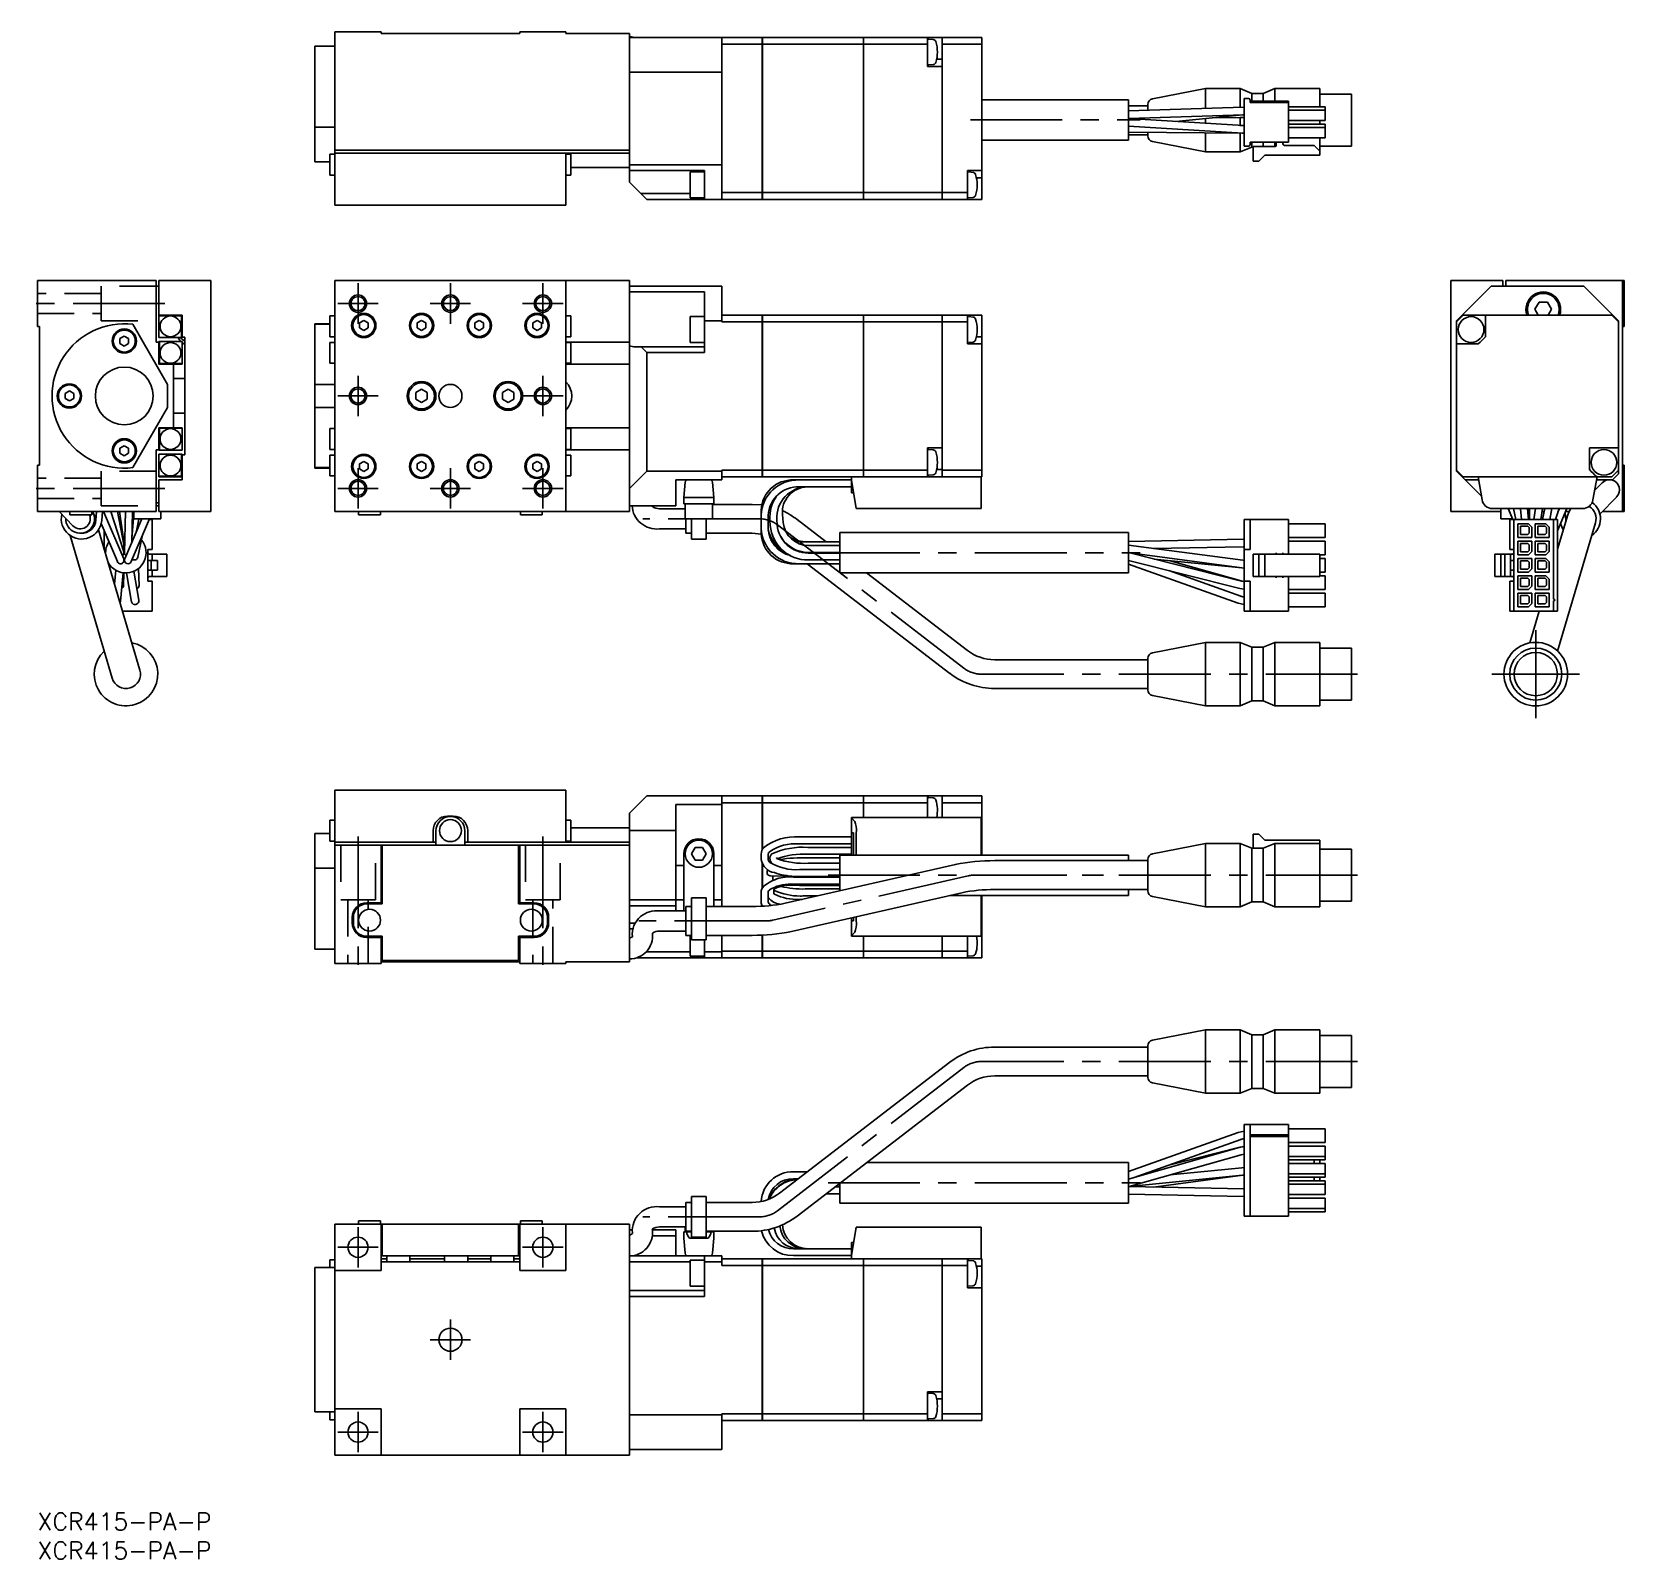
# Model space of a CAD drawing. Extents: x -1 to 275, y -8 to 256.
import ezdxf

# ---------------------------------------------------------------- set-up
doc = ezdxf.new("R2010")
doc.units = 0
doc.header["$LTSCALE"] = 0.5
doc.linetypes.add('CENTER', pattern=[50.8, 31.75, -6.35, 6.35, -6.35])
doc.linetypes.add('DASHED', pattern=[19.05, 12.7, -6.35])
for name, color, linetype in [('MSM_CENTER', 1, 'CENTER'), ('MSM_CONTINUOUS', 7, 'CONTINUOUS'), ('MSM_DASHED', 4, 'DASHED'), ('MSM_NARROW', 5, 'CONTINUOUS'), ('MSM_PART_NUMBER', 7, 'CONTINUOUS')]:
    doc.layers.add(name, color=color, linetype=linetype)
doc.styles.get("Standard").update_dxf_attribs({"font": 'txt.shx', "height": 3, "bigfont": 'bigfont.shx'})

msp = doc.modelspace()

# ---------------------------------------------------------------- texts
at = {"layer": 'MSM_PART_NUMBER'}
for p in [(0, -3), (0, -8)]:
    msp.add_text('XCR415-PA-P', height=3, dxfattribs=at).set_placement(p)

# ---------------------------------------------------------------- linework, layer by layer
at = {"layer": 'MSM_CENTER'}
for p, q in [((161.46, 241.18), (190.86, 241.18)), ((55.46, 212.9), (55.46, 205.9)), ((71.46, 212.9), (71.46, 205.9)), ((87.46, 212.9), (87.46, 205.9)), ((22, 209.4), (-1, 209.4)), ((51.96, 209.4), (58.96, 209.4)), ((67.96, 209.4), (74.96, 209.4)), ((83.96, 209.4), (90.96, 209.4)), ((55.46, 196.9), (55.46, 189.9)), ((87.46, 196.9), (87.46, 189.9)), ((51.96, 193.4), (58.96, 193.4)), ((83.96, 193.4), (90.96, 193.4)), ((55.46, 180.9), (55.46, 173.9)), ((71.46, 180.9), (71.46, 173.9)), ((87.46, 180.9), (87.46, 173.9)), ((22, 177.4), (-1, 177.4)), ((51.96, 177.4), (58.96, 177.4)), ((67.96, 177.4), (74.96, 177.4)), ((83.96, 177.4), (90.96, 177.4)), ((136.86, 166.25), (190.86, 166.25)), ((259.33, 137.64), (259.33, 152.84)), ((251.73, 145.24), (266.93, 145.24)), ((55.46, 117.14), (55.46, 94.14)), ((87.46, 117.14), (87.46, 94.14)), ((161.11, 110.32), (127.26, 102.63)), ((136.86, 110.41), (190.86, 110.41)), ((228.46, 110.44), (162.22, 110.44)), ((126.15, 102.51), (104.08, 102.51)), ((136.86, 57.15), (190.86, 57.15)), ((55.46, 49.5), (55.46, 42.5)), ((87.46, 49.5), (87.46, 42.5)), ((51.96, 46), (58.96, 46)), ((83.96, 46), (90.96, 46)), ((71.46, 33.5), (71.46, 26.5)), ((67.96, 30), (74.96, 30)), ((55.46, 17.5), (55.46, 10.5)), ((87.46, 17.5), (87.46, 10.5)), ((51.96, 14), (58.96, 14)), ((83.96, 14), (90.96, 14))]:
    msp.add_line(p, q, dxfattribs=at)
at = {"layer": 'MSM_CENTER', "extrusion": (0, 0, -1)}
for p, q in [((125.01, 172.13), (104.75, 172.13)), ((160.31, 146.28), (128.06, 171.09)), ((228.46, 145.24), (163.36, 145.24)), ((228.46, 78.16), (163.36, 78.16)), ((160.31, 77.12), (128.06, 52.31)), ((125.01, 51.27), (104.75, 51.27))]:
    msp.add_line(p, q, dxfattribs=at)
for centre, start, end in [((-125.01, 167.13), 90, 127.5732), ((-163.36, 150.24), 270, 307.5732), ((-163.36, 73.16), 52.4268, 90), ((-125.01, 56.27), 232.4268, 270)]:
    msp.add_arc(centre, 5, start, end, dxfattribs=at)
at = {"layer": 'MSM_CENTER'}
for centre, start, end in [((162.22, 105.44), 90, 102.7889), ((126.15, 107.51), 270, 282.7889)]:
    msp.add_arc(centre, 5, start, end, dxfattribs=at)
at = {"layer": 'MSM_CONTINUOUS'}
for p, q in [((51.46, 256.44), (51.46, 226.44)), ((51.46, 256.44), (59.46, 256.44)), ((59.46, 256.44), (59.46, 256.14)), ((83.46, 256.44), (91.46, 256.44)), ((83.46, 256.44), (83.46, 256.14)), ((91.46, 256.44), (91.46, 256.14)), ((47.96, 233.94), (47.96, 253.94)), ((51.46, 253.94), (47.96, 253.94)), ((83.46, 256.14), (59.46, 256.14)), ((102.46, 256.14), (91.46, 256.14)), ((102.46, 256.14), (102.46, 230.44)), ((103.45, 255.45), (102.46, 255.65)), ((102.46, 255.44), (125.45, 255.44)), ((118.46, 255.44), (118.46, 227.44)), ((118.46, 254.29), (125.45, 254.29)), ((125.45, 227.44), (125.45, 255.44)), ((125.46, 255.43), (125.45, 255.43)), ((125.46, 254.28), (125.45, 254.28)), ((125.46, 255.44), (125.46, 227.44)), ((125.46, 255.44), (142.95, 255.44)), ((125.46, 254.29), (142.95, 254.29)), ((142.95, 227.44), (142.95, 255.44)), ((142.96, 255.43), (142.95, 255.43)), ((142.96, 254.28), (142.95, 254.28)), ((142.96, 255.44), (142.96, 227.44)), ((142.96, 255.44), (156.56, 255.44)), ((142.96, 254.29), (154.06, 254.29)), ((154.06, 250.44), (154.06, 255.44)), ((155.04, 255.11), (154.28, 255.18)), ((156.56, 255.44), (156.56, 251.69)), ((156.57, 255.44), (156.57, 227.44)), ((156.57, 255.44), (163.46, 255.44)), ((156.57, 254.29), (163.46, 254.29)), ((163.46, 255.44), (163.46, 227.44)), ((156.56, 251.69), (155.63, 251.69)), ((118.46, 249.44), (102.46, 249.44)), ((156.56, 250.44), (154.06, 250.44)), ((154.28, 250.71), (155.04, 250.78)), ((156.56, 227.44), (156.56, 250.44)), ((202.16, 246.64), (192.97, 244.84)), ((202.16, 243.18), (202.16, 246.64)), ((208.16, 246.64), (202.16, 246.64)), ((208.16, 243.37), (208.16, 246.64)), ((210.16, 245.79), (208.16, 246.64)), ((210.16, 244.45), (210.16, 245.79)), ((212.16, 245.79), (210.16, 245.79)), ((214.16, 246.64), (212.16, 245.79)), ((212.16, 244.45), (212.16, 245.79)), ((214.16, 244.45), (214.16, 246.64)), ((221.96, 246.64), (214.16, 246.64)), ((221.96, 243.47), (221.96, 246.64)), ((227.46, 245.64), (221.96, 245.64)), ((227.46, 236.64), (227.46, 245.64)), ((188.86, 244.68), (163.46, 244.68)), ((188.86, 237.68), (188.86, 244.68)), ((192.16, 243.64), (188.86, 243.64)), ((208.74, 243.39), (188.86, 242.74)), ((192.16, 242.85), (192.16, 243.85)), ((208.86, 243.39), (208.74, 243.39)), ((208.86, 244.91), (208.86, 236.63)), ((209.58, 244.91), (208.86, 244.91)), ((209.88, 244.2), (209.88, 244.61)), ((216.51, 244.45), (209.88, 244.45)), ((216.51, 244.2), (209.88, 244.2)), ((216.51, 237.34), (216.51, 244.45)), ((216.51, 243.47), (222.86, 243.47)), ((216.51, 242.87), (222.86, 242.87)), ((222.86, 243.47), (222.86, 241.07)), ((47.96, 239.95), (51.46, 239.95)), ((188.86, 240.14), (208.65, 238.9)), ((188.88, 241.44), (208.78, 242.09)), ((208.74, 240.2), (188.88, 241.44)), ((197.01, 240.94), (208.58, 242.06)), ((202.16, 240.61), (202.16, 241.44)), ((203.34, 241.55), (208.19, 241.59)), ((208.74, 240.21), (208.08, 240.24)), ((208.16, 240.24), (208.16, 241.6)), ((208.19, 241.59), (208.86, 241.59)), ((208.58, 242.06), (208.86, 242.08)), ((208.86, 240.21), (208.74, 240.21)), ((208.86, 240.2), (208.74, 240.2)), ((208.78, 242.09), (208.86, 242.09)), ((216.51, 241.07), (222.86, 241.07)), ((216.51, 240.47), (222.86, 240.47)), ((216.51, 239.87), (222.86, 239.87)), ((221.96, 240.47), (221.96, 241.07)), ((222.86, 240.47), (222.86, 238.07)), ((163.46, 237.68), (188.86, 237.68)), ((188.86, 239.05), (208.53, 238.9)), ((188.86, 238.64), (192.16, 238.64)), ((192.16, 238.43), (192.16, 239.02)), ((192.97, 237.45), (202.16, 235.64)), ((202.16, 235.64), (202.16, 238.94)), ((208.16, 235.64), (208.16, 238.94)), ((208.53, 238.9), (208.86, 238.89)), ((208.65, 238.9), (208.86, 238.89)), ((209.88, 237.34), (216.51, 237.34)), ((209.88, 236.93), (209.88, 237.34)), ((210.16, 236.49), (210.16, 237.34)), ((212.16, 236.59), (212.16, 237.34)), ((214.16, 236.59), (214.16, 237.34)), ((214.41, 237.34), (214.41, 236.74)), ((215.56, 237.06), (215.56, 237.34)), ((216.51, 238.07), (222.86, 238.07)), ((221.96, 235.79), (221.96, 238.07)), ((50.61, 231.64), (50.61, 235.24)), ((51.46, 235.24), (50.61, 235.24)), ((51.46, 235.94), (102.46, 235.94)), ((102.46, 235.44), (51.46, 235.44)), ((91.46, 235.44), (91.46, 226.44)), ((92.31, 235.24), (91.46, 235.24)), ((92.31, 235.24), (92.31, 231.64)), ((202.16, 235.64), (208.16, 235.64)), ((208.16, 235.64), (210.16, 236.49)), ((208.86, 236.63), (209.58, 236.63)), ((210.16, 236.49), (210.41, 236.49)), ((210.41, 236.59), (210.41, 234.06)), ((214.26, 236.59), (210.41, 236.59)), ((211.41, 234.06), (212.43, 235.08)), ((212.43, 235.08), (221.97, 235.08)), ((220.97, 236.78), (215.84, 236.78)), ((221.97, 235.78), (220.97, 236.78)), ((221.96, 236.64), (227.46, 236.64)), ((221.97, 235.08), (221.97, 235.78)), ((50.61, 233.94), (47.96, 233.94)), ((50.61, 231.64), (51.46, 231.64)), ((91.46, 231.64), (92.31, 231.64)), ((92.31, 232.94), (102.46, 232.94)), ((102.46, 233.44), (118.46, 233.44)), ((115.46, 232.44), (102.46, 232.44)), ((112.96, 232.19), (112.96, 227.69)), ((115.46, 232.19), (112.96, 232.19)), ((115.46, 227.44), (115.46, 232.44)), ((160.96, 227.44), (160.96, 232.44)), ((160.96, 232.44), (163.46, 232.44)), ((161.93, 232.11), (161.17, 232.18)), ((210.41, 234.06), (211.41, 234.06)), ((105.46, 227.44), (102.46, 230.44)), ((163.46, 231.19), (162.52, 231.19)), ((51.46, 226.44), (91.46, 226.44)), ((104.46, 228.44), (112.96, 228.44)), ((125.45, 227.44), (105.46, 227.44)), ((112.96, 227.69), (115.46, 227.69)), ((118.46, 228.6), (125.45, 228.6)), ((125.46, 228.6), (125.45, 228.6)), ((125.46, 227.45), (125.45, 227.45)), ((125.46, 228.6), (142.95, 228.6)), ((125.46, 227.44), (142.95, 227.44)), ((142.96, 228.6), (142.95, 228.6)), ((142.96, 227.45), (142.95, 227.45)), ((142.96, 228.6), (156.56, 228.6)), ((142.96, 227.44), (156.56, 227.44)), ((156.57, 228.6), (160.96, 228.6)), ((156.57, 227.44), (163.46, 227.44)), ((161.17, 227.71), (161.93, 227.78)), ((20.5, 213.4), (0, 213.4)), ((0, 213.4), (0, 205.4)), ((20.5, 202.7), (20.5, 213.4)), ((20.5, 212.4), (21, 212.4)), ((21, 213.4), (30, 213.4)), ((21, 213.4), (21, 203.5)), ((30, 173.4), (30, 213.4)), ((51.46, 173.4), (51.46, 213.4)), ((51.46, 213.4), (102.46, 213.4)), ((91.46, 213.4), (91.46, 173.4)), ((102.46, 173.4), (102.46, 213.4)), ((102.46, 212.4), (118.46, 212.4)), ((118.46, 206.25), (118.46, 212.4)), ((244.64, 213.4), (244.64, 173.4)), ((253.64, 213.4), (244.64, 213.4)), ((251.64, 212.4), (245.64, 206.4)), ((251.64, 212.4), (267.64, 212.4)), ((253.64, 212.4), (253.64, 213.4)), ((254.14, 212.4), (254.14, 213.4)), ((254.14, 213.4), (274.64, 213.4)), ((273.64, 206.4), (267.64, 212.4)), ((274.34, 173.4), (274.34, 213.4)), ((274.64, 213.4), (274.64, 205.4)), ((115.46, 211.4), (102.46, 211.4)), ((115.46, 200.9), (115.46, 211.4)), ((259.19, 208.4), (259.91, 209.65)), ((259.91, 209.65), (261.36, 209.65)), ((261.36, 209.65), (262.08, 208.4)), ((21, 207.4), (25, 207.4)), ((24.9, 207.3), (21, 207.3)), ((25, 207.4), (24.9, 207.3)), ((24.9, 203.5), (24.9, 207.3)), ((25, 207.4), (25, 203.5)), ((50.61, 203.65), (50.61, 207.25)), ((51.46, 207.25), (50.61, 207.25)), ((92.31, 207.25), (91.46, 207.25)), ((92.31, 207.25), (92.31, 203.65)), ((112.96, 207.15), (112.96, 202.65)), ((115.46, 207.15), (112.96, 207.15)), ((118.46, 207.4), (125.45, 207.4)), ((125.45, 179.4), (125.45, 207.4)), ((125.46, 207.39), (125.45, 207.39)), ((125.46, 207.4), (125.46, 179.4)), ((125.46, 207.4), (142.95, 207.4)), ((142.95, 179.4), (142.95, 207.4)), ((142.96, 207.39), (142.95, 207.39)), ((142.96, 207.4), (142.96, 179.4)), ((142.96, 207.4), (156.56, 207.4)), ((156.56, 184.4), (156.56, 207.4)), ((156.57, 207.4), (156.57, 179.4)), ((156.57, 207.4), (163.46, 207.4)), ((160.96, 202.4), (160.96, 207.4)), ((161.93, 207.07), (161.17, 207.13)), ((163.46, 179.4), (163.46, 207.4)), ((246.79, 207.4), (272.48, 207.4)), ((250.64, 207.4), (250.64, 203.65)), ((259.77, 207.4), (259.19, 208.4)), ((262.08, 208.4), (261.5, 207.4)), ((0, 205.4), (0.3, 205.4)), ((0.3, 205.4), (0.3, 181.4)), ((22.5, 195.4), (16.49, 205.81)), ((47.96, 205.9), (47.96, 180.9)), ((50.61, 205.9), (47.96, 205.9)), ((47.96, 205.81), (50.61, 205.81)), ((55.71, 206.04), (56.46, 206.47)), ((55.71, 205.17), (55.71, 206.04)), ((56.46, 204.74), (55.71, 205.17)), ((56.46, 206.47), (57.21, 206.04)), ((57.21, 205.17), (56.46, 204.74)), ((57.21, 206.04), (57.21, 205.17)), ((65.71, 206.04), (66.46, 206.47)), ((65.71, 205.17), (65.71, 206.04)), ((66.46, 204.74), (65.71, 205.17)), ((66.46, 206.47), (67.21, 206.04)), ((67.21, 205.17), (66.46, 204.74)), ((67.21, 206.04), (67.21, 205.17)), ((75.71, 206.04), (76.46, 206.47)), ((75.71, 205.17), (75.71, 206.04)), ((76.46, 204.74), (75.71, 205.17)), ((76.46, 206.47), (77.21, 206.04)), ((77.21, 205.17), (76.46, 204.74)), ((77.21, 206.04), (77.21, 205.17)), ((85.71, 206.04), (86.46, 206.47)), ((85.71, 205.17), (85.71, 206.04)), ((86.46, 204.74), (85.71, 205.17)), ((86.46, 206.47), (87.21, 206.04)), ((87.21, 205.17), (86.46, 204.74)), ((87.21, 206.04), (87.21, 205.17)), ((118.46, 206.4), (115.46, 206.4)), ((118.46, 206.25), (125.45, 206.25)), ((125.46, 206.24), (125.45, 206.24)), ((125.46, 206.25), (142.95, 206.25)), ((142.96, 206.24), (142.95, 206.24)), ((142.96, 206.25), (156.56, 206.25)), ((156.57, 206.25), (160.96, 206.25)), ((245.64, 180.4), (245.64, 206.4)), ((273.64, 206.4), (273.64, 179.9)), ((274.64, 205.4), (274.34, 205.4)), ((14.25, 203.34), (15, 203.77)), ((14.25, 202.47), (14.25, 203.34)), ((15, 202.04), (14.25, 202.47)), ((15, 203.77), (15.75, 203.34)), ((15.75, 202.47), (15, 202.04)), ((15.75, 203.34), (15.75, 202.47)), ((21, 202.7), (20.5, 202.7)), ((25, 203.5), (21, 203.5)), ((21, 202.8), (25, 202.8)), ((21, 198.9), (21, 202.8)), ((21.1, 202.8), (21.1, 199)), ((25, 203.6), (25.5, 203.6)), ((25, 202.8), (25, 198.9)), ((25.5, 203.6), (25.5, 183.2)), ((50.61, 203.65), (51.46, 203.65)), ((50.61, 199.05), (50.61, 202.65)), ((51.46, 202.65), (50.61, 202.65)), ((91.46, 203.65), (92.31, 203.65)), ((91.46, 202.7), (102.46, 202.7)), ((92.31, 202.65), (91.46, 202.65)), ((92.31, 202.65), (92.31, 199.05)), ((103.46, 201.9), (115.46, 201.9)), ((104.46, 201.9), (105.46, 200.9)), ((112.96, 202.65), (115.46, 202.65)), ((163.46, 202.4), (160.96, 202.4)), ((161.17, 202.67), (161.93, 202.74)), ((163.46, 203.65), (162.52, 203.65)), ((249.39, 202.4), (245.64, 202.4)), ((21, 198.9), (21.1, 199)), ((25, 198.9), (21, 198.9)), ((21.1, 199), (25, 199)), ((23.5, 187.9), (23.5, 198.9)), ((50.61, 199.05), (51.46, 199.05)), ((91.46, 199.05), (92.31, 199.05)), ((91.46, 198.9), (102.46, 198.9)), ((115.46, 200.9), (105.46, 200.9)), ((105.46, 200.9), (105.46, 180.4)), ((25.5, 196.4), (23.5, 196.4)), ((4.75, 193.84), (5.5, 194.27)), ((4.75, 192.97), (4.75, 193.84)), ((5.5, 192.54), (4.75, 192.97)), ((5.5, 194.27), (6.25, 193.84)), ((6.25, 192.97), (5.5, 192.54)), ((6.25, 193.84), (6.25, 192.97)), ((22.5, 191.4), (22.5, 195.4)), ((51.46, 195.4), (47.96, 195.4)), ((65.46, 193.98), (66.46, 194.56)), ((65.46, 192.83), (65.46, 193.98)), ((66.46, 194.56), (67.46, 193.98)), ((67.46, 193.98), (67.46, 192.83)), ((80.46, 193.98), (81.46, 194.56)), ((80.46, 192.83), (80.46, 193.98)), ((81.46, 194.56), (82.46, 193.98)), ((82.46, 193.98), (82.46, 192.83)), ((16.49, 180.99), (22.5, 191.4)), ((25.5, 190.4), (23.5, 190.4)), ((51.46, 191.4), (47.96, 191.4)), ((66.46, 192.25), (65.46, 192.83)), ((67.46, 192.83), (66.46, 192.25)), ((81.46, 192.25), (80.46, 192.83)), ((82.46, 192.83), (81.46, 192.25)), ((21.1, 187.8), (21, 187.9)), ((21, 184), (21, 187.9)), ((21, 187.9), (25, 187.9)), ((21.1, 187.8), (21.1, 184)), ((25, 187.8), (21.1, 187.8)), ((25, 184), (25, 187.9)), ((50.61, 184.15), (50.61, 187.75)), ((51.46, 187.75), (50.61, 187.75)), ((91.46, 187.9), (102.46, 187.9)), ((92.31, 187.75), (91.46, 187.75)), ((92.31, 187.75), (92.31, 184.15)), ((14.25, 184.34), (15, 184.77)), ((15, 184.77), (15.75, 184.34)), ((14.25, 183.47), (14.25, 184.34)), ((15, 183.04), (14.25, 183.47)), ((15.75, 183.47), (15, 183.04)), ((15.75, 184.34), (15.75, 183.47)), ((20.5, 184.1), (21, 184.1)), ((20.5, 173.4), (20.5, 184.1)), ((25, 184), (21, 184)), ((25, 183.3), (21, 183.3)), ((21, 179.4), (21, 183.3)), ((24.9, 179.5), (24.9, 183.3)), ((25, 183.3), (25, 178.9)), ((25.5, 183.2), (25, 183.2)), ((50.61, 184.15), (51.46, 184.15)), ((50.61, 179.55), (50.61, 183.15)), ((51.46, 183.15), (50.61, 183.15)), ((55.71, 181.64), (56.46, 182.07)), ((56.46, 182.07), (57.21, 181.64)), ((65.71, 181.64), (66.46, 182.07)), ((66.46, 182.07), (67.21, 181.64)), ((75.71, 181.64), (76.46, 182.07)), ((76.46, 182.07), (77.21, 181.64)), ((85.71, 181.64), (86.46, 182.07)), ((86.46, 182.07), (87.21, 181.64)), ((91.46, 184.15), (92.31, 184.15)), ((91.46, 184.1), (102.46, 184.1)), ((92.31, 183.15), (91.46, 183.15)), ((92.31, 183.15), (92.31, 179.55)), ((154.06, 184.4), (156.56, 184.4)), ((154.06, 179.4), (154.06, 184.4)), ((155.04, 184.07), (154.28, 184.13)), ((268.64, 184.4), (273.64, 184.4)), ((268.64, 180.65), (268.64, 184.4)), ((0, 181.4), (0, 173.4)), ((0, 181.4), (0.3, 181.4)), ((21, 179.5), (24.9, 179.5)), ((25, 179.4), (21, 179.4)), ((24.9, 179.5), (25, 179.4)), ((50.61, 180.99), (47.96, 180.99)), ((47.96, 180.9), (50.61, 180.9)), ((50.61, 179.55), (51.46, 179.55)), ((55.71, 180.77), (55.71, 181.64)), ((56.46, 180.34), (55.71, 180.77)), ((57.21, 180.77), (56.46, 180.34)), ((57.21, 181.64), (57.21, 180.77)), ((65.71, 180.77), (65.71, 181.64)), ((66.46, 180.34), (65.71, 180.77)), ((67.21, 180.77), (66.46, 180.34)), ((67.21, 181.64), (67.21, 180.77)), ((75.71, 180.77), (75.71, 181.64)), ((76.46, 180.34), (75.71, 180.77)), ((77.21, 180.77), (76.46, 180.34)), ((77.21, 181.64), (77.21, 180.77)), ((85.71, 180.77), (85.71, 181.64)), ((86.46, 180.34), (85.71, 180.77)), ((87.21, 180.77), (86.46, 180.34)), ((87.21, 181.64), (87.21, 180.77)), ((91.46, 179.55), (92.31, 179.55)), ((102.46, 177.4), (105.46, 180.4)), ((105.46, 180.4), (118.46, 180.4)), ((118.46, 180.56), (125.45, 180.56)), ((118.46, 180.56), (118.46, 178.9)), ((118.46, 179.4), (125.45, 179.4)), ((125.46, 180.55), (125.45, 180.55)), ((125.46, 179.41), (125.45, 179.41)), ((125.46, 180.56), (142.95, 180.56)), ((125.46, 179.4), (163.46, 179.4)), ((140.86, 176.6), (140.86, 179.4)), ((142.96, 180.55), (142.95, 180.55)), ((142.96, 179.41), (142.95, 179.41)), ((142.96, 180.56), (154.06, 180.56)), ((154.28, 179.67), (155.04, 179.74)), ((156.56, 180.65), (155.63, 180.65)), ((156.56, 179.4), (156.56, 179.41)), ((156.57, 180.56), (163.46, 180.56)), ((163.36, 173.9), (163.36, 179.4)), ((245.64, 180.4), (249.91, 176.12)), ((272.48, 179.4), (246.79, 179.4)), ((250.04, 175.39), (249.34, 179.4)), ((269.94, 179.4), (269.23, 175.39)), ((272.64, 178.9), (273.64, 179.9)), ((274.64, 181.4), (274.34, 181.4)), ((274.64, 181.4), (274.64, 173.4)), ((21, 178.9), (21, 173.4)), ((25, 178.9), (21, 178.9)), ((110.46, 178.9), (118.46, 178.9)), ((110.46, 174.4), (110.46, 178.9)), ((112.09, 178.45), (111.86, 175.8)), ((117.06, 175.8), (116.83, 178.45)), ((140.86, 178.85), (130.86, 178.85)), ((131.86, 177.65), (140.86, 177.65)), ((140.86, 178.8), (141.72, 173.9)), ((140.86, 176.6), (141.25, 176.6)), ((249.42, 178.9), (247.14, 178.9)), ((270.81, 178.37), (269.51, 177.01)), ((272.64, 178.9), (269.85, 178.9)), ((272.39, 178.9), (272.62, 178.85)), ((21, 174.9), (20.5, 174.9)), ((21, 174.4), (20.5, 174.4)), ((110.46, 174.4), (102.46, 174.4)), ((106.4, 174.29), (106.42, 174.4)), ((112.11, 173.88), (107.65, 173.88)), ((111.86, 175.8), (117.06, 175.8)), ((111.86, 175.8), (111.86, 174.7)), ((117.06, 174.7), (111.86, 174.7)), ((112.11, 174.7), (112.11, 172.1)), ((116.81, 172.1), (116.81, 174.7)), ((123.69, 174.63), (116.81, 174.63)), ((117.06, 175.8), (117.06, 174.7)), ((125.34, 174.53), (123.69, 174.63)), ((141.72, 173.9), (163.36, 173.9)), ((267.46, 173.9), (251.82, 173.9)), ((253.29, 173.9), (253.29, 172.1)), ((254.53, 173.9), (255.34, 172)), ((255.88, 172), (255.47, 173.9)), ((256.7, 173.88), (256.86, 172)), ((258.06, 172), (257.9, 173.9)), ((257.99, 172.92), (257.99, 173.9)), ((258.23, 173.9), (258.27, 172)), ((259.3, 173.9), (259.02, 172)), ((260.24, 172), (260.51, 173.9)), ((260.53, 172), (260.89, 173.9)), ((262.12, 173.93), (261.75, 172)), ((262.76, 172), (263.37, 173.9)), ((263.1, 170.05), (264.74, 173.9)), ((263.43, 173.89), (263.17, 173.27)), ((263.38, 173.77), (263.37, 173.9)), ((273.34, 175.95), (270.45, 172.92)), ((0, 173.4), (20.5, 173.4)), ((3.73, 173.4), (6.1, 170.92)), ((5.6, 173.4), (5.6, 172.8)), ((9.4, 172.8), (5.6, 172.8)), ((9.4, 172.8), (9.4, 173.4)), ((9.77, 172.84), (10.08, 171.79)), ((10.22, 173.4), (10.09, 171.91)), ((10.11, 173.4), (10.2, 173.18)), ((11, 171.3), (13.8, 164.72)), ((11.09, 171.83), (11.22, 173.4)), ((14.9, 165.19), (11.41, 173.4)), ((11.43, 173.4), (11.47, 173.27)), ((14.92, 166.44), (12.69, 173.4)), ((14.94, 167.67), (13.84, 173.4)), ((14.11, 172), (14.4, 172)), ((14.2, 173.4), (15.06, 167.47)), ((15.2, 173.4), (15.05, 166.26)), ((18.04, 172.1), (15.1, 165.19)), ((16.2, 164.72), (19.34, 172.1)), ((16.29, 167.98), (16.4, 173.4)), ((16.65, 172.88), (16.3, 168.79)), ((16.37, 172), (16.57, 172)), ((16.65, 173.4), (16.65, 172.1)), ((16.65, 172.1), (21.35, 172.1)), ((17.54, 172.07), (17.03, 169.75)), ((19.3, 172), (19.81, 172)), ((19.81, 166.81), (19.81, 172)), ((21, 173.4), (30, 173.4)), ((21.35, 172.1), (21.35, 173.4)), ((102.46, 173.4), (51.46, 173.4)), ((55.56, 173.4), (55.56, 172.8)), ((59.36, 172.8), (55.56, 172.8)), ((59.36, 172.8), (59.36, 173.4)), ((83.56, 173.4), (83.56, 172.8)), ((87.36, 172.8), (83.56, 172.8)), ((87.36, 172.8), (87.36, 173.4)), ((112.11, 172.1), (116.81, 172.1)), ((112.21, 172.1), (112.21, 169.63)), ((113.21, 168.63), (113.21, 172.1)), ((115.71, 168.63), (115.71, 172.1)), ((125.26, 173.65), (125.26, 169.55)), ((126.46, 170.47), (126.46, 172.73)), ((126.76, 171.89), (126.83, 170.97)), ((128.03, 171.06), (127.96, 171.99)), ((129.06, 171.5), (128.93, 172.89)), ((136.48, 168.15), (131.48, 172)), ((208.86, 156.15), (208.86, 172)), ((208.86, 172), (216.51, 172)), ((209.88, 166.81), (209.88, 172)), ((216.51, 166.01), (216.51, 172)), ((216.51, 171.28), (222.86, 171.28)), ((222.86, 171.28), (222.86, 168.88)), ((253.29, 173.4), (244.64, 173.4)), ((253.29, 172.1), (255.3, 172.1)), ((254.82, 166.81), (254.82, 172)), ((254.82, 172), (263.1, 172)), ((255.53, 156.15), (255.53, 172)), ((256.26, 171.28), (256.26, 168.88)), ((258.06, 171.28), (256.26, 171.28)), ((258.24, 173.4), (257.99, 173.4)), ((258.06, 171.28), (258.66, 170.68)), ((259.26, 171.28), (259.26, 168.88)), ((261.06, 171.28), (259.26, 171.28)), ((260.8, 173.4), (260.44, 173.4)), ((261.66, 170.68), (261.06, 171.28)), ((262.39, 158.23), (262.39, 172)), ((264.87, 172.84), (263.1, 166.86)), ((263.1, 156.15), (263.1, 172)), ((263.12, 149.23), (269.67, 171.42)), ((263.22, 173.4), (263.21, 173.4)), ((264.43, 173.18), (264.55, 171.91)), ((265.11, 173.4), (264.53, 173.4)), ((274.64, 173.4), (270.9, 173.4)), ((5.61, 169.25), (12.9, 144.54)), ((17.7, 145.95), (10.54, 170.23)), ((11.53, 166.86), (11.53, 170.05)), ((17.33, 165.47), (18.18, 169.38)), ((107.65, 170.38), (112.21, 170.38)), ((112.21, 169.63), (113.21, 169.63)), ((113.21, 168.63), (115.71, 168.63)), ((115.71, 169.63), (123.69, 169.63)), ((123.69, 169.63), (125.26, 169.48)), ((131.86, 168.15), (130.94, 168.28)), ((138.86, 168.15), (131.86, 168.15)), ((138.86, 162.75), (138.86, 169.75)), ((188.86, 169.75), (138.86, 169.75)), ((188.86, 162.75), (188.86, 169.75)), ((208.75, 168.6), (188.86, 168.2)), ((208.86, 168.6), (208.68, 168.6)), ((208.86, 168.6), (208.75, 168.6)), ((216.51, 168.88), (222.86, 168.88)), ((216.51, 168.28), (222.86, 168.28)), ((222.86, 168.28), (222.86, 165.88)), ((256.26, 168.88), (258.66, 168.88)), ((256.26, 168.28), (256.26, 165.88)), ((258.66, 168.28), (256.26, 168.28)), ((257.96, 170.87), (256.71, 170.87)), ((256.71, 170.87), (256.71, 169.4)), ((256.71, 169.4), (257.96, 169.4)), ((258.21, 170.62), (257.96, 170.87)), ((257.96, 169.4), (258.21, 169.65)), ((258.21, 169.65), (258.21, 170.62)), ((258.66, 168.88), (258.66, 170.68)), ((258.66, 166.48), (258.66, 168.28)), ((259.26, 168.88), (261.66, 168.88)), ((259.26, 168.28), (259.26, 165.88)), ((261.66, 168.28), (259.26, 168.28)), ((260.96, 170.87), (259.71, 170.87)), ((259.71, 170.87), (259.71, 169.4)), ((259.71, 169.4), (260.96, 169.4)), ((261.21, 170.62), (260.96, 170.87)), ((260.96, 169.4), (261.21, 169.65)), ((261.21, 169.65), (261.21, 170.62)), ((261.66, 168.88), (261.66, 170.68)), ((261.66, 166.48), (261.66, 168.28)), ((19.1, 161.35), (19.1, 166.81)), ((19.1, 166.81), (19.81, 166.81)), ((19.35, 166.01), (22.38, 166.01)), ((19.85, 164.91), (19.85, 166.01)), ((22.38, 162.15), (22.38, 166.01)), ((129.91, 167.46), (130.26, 167.29)), ((138.86, 166.2), (133.41, 166.2)), ((138.86, 167.5), (133.44, 167.5)), ((133.44, 166.3), (138.86, 166.3)), ((208.62, 164.94), (188.86, 167.56)), ((189.08, 166.22), (188.86, 166.26)), ((189.08, 166.22), (208.45, 163.65)), ((208.42, 161.33), (189.08, 166.22)), ((193.16, 166.99), (208.71, 167.3)), ((208.71, 167.3), (208.86, 167.3)), ((208.86, 166.81), (209.88, 166.81)), ((210.41, 162.15), (210.41, 166.01)), ((210.41, 166.01), (221.97, 166.01)), ((211.41, 162.15), (211.41, 166.01)), ((212.43, 162.15), (212.43, 166.01)), ((214.41, 166.26), (214.41, 166.01)), ((215.56, 166.01), (215.56, 166.26)), ((221.97, 162.15), (221.97, 166.01)), ((221.97, 165.88), (222.86, 165.88)), ((252.25, 162.15), (252.25, 166.01)), ((252.25, 166.01), (255.28, 166.01)), ((253.27, 162.15), (253.27, 166.01)), ((253.97, 162.15), (253.97, 166.01)), ((254.82, 166.81), (255.53, 166.81)), ((254.97, 162.15), (254.97, 166.01)), ((256.26, 165.88), (258.06, 165.88)), ((257.96, 167.87), (256.71, 167.87)), ((256.71, 167.87), (256.71, 166.4)), ((256.71, 166.4), (257.96, 166.4)), ((258.21, 167.62), (257.96, 167.87)), ((257.96, 166.4), (258.21, 166.65)), ((258.06, 165.88), (258.66, 166.48)), ((258.21, 166.65), (258.21, 167.62)), ((259.26, 165.88), (261.06, 165.88)), ((260.96, 167.87), (259.71, 167.87)), ((259.71, 167.87), (259.71, 166.4)), ((259.71, 166.4), (260.96, 166.4)), ((261.21, 167.62), (260.96, 167.87)), ((260.96, 166.4), (261.21, 166.65)), ((261.66, 166.48), (261.06, 165.88)), ((261.21, 166.65), (261.21, 167.62)), ((13.54, 163.21), (13.32, 160.8)), ((14.36, 157.87), (14.8, 162.78)), ((14.85, 160.55), (14.91, 162.77)), ((15.38, 162.75), (16.21, 158.03)), ((17.53, 158.04), (16.65, 163.04)), ((17.55, 160.59), (17.46, 163.53)), ((19.1, 164.91), (20.75, 164.91)), ((19.1, 163.26), (20.75, 163.26)), ((19.66, 163.26), (19.66, 164.91)), ((19.85, 162.15), (19.85, 163.26)), ((20.75, 163.26), (20.75, 164.91)), ((130.86, 164.35), (138.86, 164.35)), ((133.22, 164.35), (157.89, 145.37)), ((133.41, 165), (138.86, 165)), ((138.86, 162.75), (188.86, 162.75)), ((160.94, 149.33), (143.5, 162.75)), ((188.86, 164.93), (208.1, 160.07)), ((188.86, 164.26), (207.83, 157.53)), ((193.28, 165.16), (208.45, 163.64)), ((208.26, 158.75), (195.79, 163.18)), ((208.36, 161.37), (196.04, 164.88)), ((208.45, 163.65), (208.86, 163.61)), ((208.45, 163.64), (208.86, 163.61)), ((208.86, 164.91), (208.62, 164.94)), ((221.97, 165.28), (222.86, 165.28)), ((221.97, 162.88), (222.86, 162.88)), ((222.86, 165.28), (222.86, 162.88)), ((254.97, 164.91), (255.53, 164.91)), ((254.97, 163.26), (255.53, 163.26)), ((256.26, 165.28), (256.26, 162.88)), ((258.66, 165.28), (256.26, 165.28)), ((256.26, 162.88), (258.06, 162.88)), ((257.96, 164.87), (256.71, 164.87)), ((256.71, 164.87), (256.71, 163.4)), ((256.71, 163.4), (257.96, 163.4)), ((258.21, 164.62), (257.96, 164.87)), ((257.96, 163.4), (258.21, 163.65)), ((258.06, 162.88), (258.66, 163.48)), ((258.21, 163.65), (258.21, 164.62)), ((258.66, 163.48), (258.66, 165.28)), ((259.26, 165.28), (259.26, 162.88)), ((261.06, 165.28), (259.26, 165.28)), ((259.26, 162.88), (261.66, 162.88)), ((260.96, 164.87), (259.71, 164.87)), ((259.71, 164.87), (259.71, 163.4)), ((259.71, 163.4), (260.96, 163.4)), ((261.21, 164.62), (260.96, 164.87)), ((260.96, 163.4), (261.21, 163.65)), ((261.66, 164.68), (261.06, 165.28)), ((261.21, 163.65), (261.21, 164.62)), ((261.66, 162.88), (261.66, 164.68)), ((19.1, 161.35), (19.81, 161.35)), ((19.35, 162.15), (22.38, 162.15)), ((19.81, 156.15), (19.81, 161.35)), ((208.1, 160.07), (208.86, 159.94)), ((208.86, 161.26), (208.36, 161.37)), ((208.86, 161.25), (208.42, 161.33)), ((208.86, 161.35), (209.88, 161.35)), ((209.88, 156.15), (209.88, 161.35)), ((210.41, 162.15), (221.97, 162.15)), ((214.41, 162.15), (214.41, 161.9)), ((215.56, 161.9), (215.56, 162.15)), ((216.51, 156.15), (216.51, 162.15)), ((216.51, 159.88), (222.86, 159.88)), ((221.97, 162.28), (222.86, 162.28)), ((222.86, 162.28), (222.86, 159.88)), ((252.25, 162.15), (255.28, 162.15)), ((254.82, 156.15), (254.82, 161.35)), ((254.82, 161.35), (255.53, 161.35)), ((256.26, 162.28), (256.26, 159.88)), ((258.66, 162.28), (256.26, 162.28)), ((256.26, 159.88), (258.06, 159.88)), ((257.96, 161.87), (256.71, 161.87)), ((256.71, 161.87), (256.71, 160.4)), ((256.71, 160.4), (257.96, 160.4)), ((258.21, 161.62), (257.96, 161.87)), ((257.96, 160.4), (258.21, 160.65)), ((258.06, 159.88), (258.66, 160.48)), ((258.21, 160.65), (258.21, 161.62)), ((258.66, 160.48), (258.66, 162.28)), ((259.26, 162.28), (259.26, 159.88)), ((261.06, 162.28), (259.26, 162.28)), ((259.26, 159.88), (261.66, 159.88)), ((260.96, 161.87), (259.71, 161.87)), ((259.71, 161.87), (259.71, 160.4)), ((259.71, 160.4), (260.96, 160.4)), ((261.21, 161.62), (260.96, 161.87)), ((260.96, 160.4), (261.21, 160.65)), ((261.66, 161.68), (261.06, 162.28)), ((261.21, 160.65), (261.21, 161.62)), ((261.66, 159.88), (261.66, 161.68)), ((14.27, 157.59), (14.36, 157.87)), ((16.21, 158.03), (16.26, 157.78)), ((207.82, 157.53), (208.86, 157.27)), ((207.83, 157.53), (208.87, 157.27)), ((208.86, 158.59), (208.25, 158.76)), ((216.51, 159.28), (222.86, 159.28)), ((222.86, 159.28), (222.86, 156.88)), ((256.26, 159.28), (256.26, 156.88)), ((258.66, 159.28), (256.26, 159.28)), ((257.96, 158.87), (256.71, 158.87)), ((256.71, 158.87), (256.71, 157.4)), ((256.71, 157.4), (257.96, 157.4)), ((258.21, 158.62), (257.96, 158.87)), ((257.96, 157.4), (258.21, 157.65)), ((258.06, 156.88), (258.66, 157.48)), ((258.21, 157.65), (258.21, 158.62)), ((258.66, 157.48), (258.66, 159.28)), ((259.26, 159.28), (259.26, 156.88)), ((261.66, 159.28), (259.26, 159.28)), ((260.96, 158.87), (259.71, 158.87)), ((259.71, 158.87), (259.71, 157.4)), ((259.71, 157.4), (260.96, 157.4)), ((261.21, 158.62), (260.96, 158.87)), ((260.96, 157.4), (261.21, 157.65)), ((261.21, 157.65), (261.21, 158.62)), ((261.66, 156.88), (261.66, 159.28)), ((262.39, 158.23), (262.49, 158.23)), ((262.49, 157.93), (262.39, 157.93)), ((262.39, 156.15), (262.39, 157.93)), ((19.81, 156.15), (14.69, 156.15)), ((216.51, 156.15), (208.86, 156.15)), ((216.51, 156.88), (222.86, 156.88)), ((263.1, 156.15), (254.82, 156.15)), ((256.26, 156.88), (258.06, 156.88)), ((259.95, 156.15), (258.32, 150.65)), ((259.26, 156.88), (261.66, 156.88)), ((202.16, 150.74), (192.97, 148.94)), ((202.16, 139.74), (202.16, 150.74)), ((208.16, 150.74), (202.16, 150.74)), ((208.16, 139.74), (208.16, 150.74)), ((210.16, 149.89), (208.16, 150.74)), ((210.16, 140.59), (210.16, 149.89)), ((212.16, 149.89), (210.16, 149.89)), ((214.16, 150.74), (212.16, 149.89)), ((212.16, 140.59), (212.16, 149.89)), ((214.16, 139.74), (214.16, 150.74)), ((221.96, 150.74), (214.16, 150.74)), ((221.96, 139.74), (221.96, 150.74)), ((227.46, 149.74), (221.96, 149.74)), ((227.46, 140.74), (227.46, 149.74)), ((192.16, 147.74), (165.67, 147.74)), ((192.16, 142.53), (192.16, 147.96)), ((165.67, 142.74), (192.16, 142.74)), ((192.97, 141.55), (202.16, 139.74)), ((208.16, 139.74), (210.16, 140.59)), ((210.16, 140.59), (212.16, 140.59)), ((212.16, 140.59), (214.16, 139.74)), ((221.96, 140.74), (227.46, 140.74)), ((202.16, 139.74), (208.16, 139.74)), ((214.16, 139.74), (221.96, 139.74)), ((91.46, 125.14), (51.46, 125.14)), ((51.46, 95.14), (51.46, 125.14)), ((91.46, 116.14), (91.46, 125.14)), ((102.46, 121.14), (105.46, 124.14)), ((105.46, 124.14), (125.45, 124.14)), ((118.46, 105.01), (118.46, 124.14)), ((125.45, 114.84), (125.45, 124.14)), ((125.46, 124.13), (125.45, 124.13)), ((125.46, 124.14), (142.95, 124.14)), ((125.46, 124.14), (125.46, 114.86)), ((142.95, 120.44), (142.95, 124.14)), ((142.96, 124.13), (142.95, 124.13)), ((142.96, 124.14), (156.56, 124.14)), ((142.96, 124.14), (142.96, 120.44)), ((154.06, 120.44), (154.06, 124.14)), ((156.56, 124.13), (156.56, 120.44)), ((156.57, 124.14), (156.57, 120.44)), ((156.57, 124.14), (163.46, 124.14)), ((163.46, 113.91), (163.46, 124.14)), ((110.46, 122.64), (118.46, 122.64)), ((110.46, 104.26), (110.46, 122.64)), ((118.46, 122.98), (125.45, 122.98)), ((125.46, 122.99), (125.45, 122.99)), ((125.46, 122.98), (142.95, 122.98)), ((142.96, 122.99), (142.95, 122.99)), ((142.96, 122.98), (154.06, 122.98)), ((155.04, 123.8), (154.28, 123.87)), ((156.57, 122.98), (163.46, 122.98)), ((50.61, 116.34), (50.61, 119.94)), ((51.46, 119.94), (50.61, 119.94)), ((71.96, 120.64), (70.96, 120.64)), ((92.31, 119.94), (91.46, 119.94)), ((92.31, 119.94), (92.31, 116.34)), ((92.31, 118.64), (102.46, 118.64)), ((102.46, 95.44), (102.46, 121.14)), ((140.86, 120.44), (163.36, 120.44)), ((140.86, 113.91), (140.86, 120.44)), ((140.86, 120.33), (141.46, 119.73)), ((163.36, 113.91), (163.36, 120.44)), ((47.96, 117.64), (47.96, 97.64)), ((50.61, 117.64), (47.96, 117.64)), ((50.61, 116.34), (51.46, 116.34)), ((51.46, 116.14), (68.96, 116.14)), ((68.46, 118.14), (68.46, 116.14)), ((68.96, 118.09), (68.96, 115.64)), ((73.96, 115.64), (73.96, 118.09)), ((102.46, 116.14), (73.96, 116.14)), ((74.46, 116.14), (74.46, 118.14)), ((91.46, 116.34), (92.31, 116.34)), ((110.46, 118.14), (102.46, 118.14)), ((140.86, 117.04), (131.86, 117.04)), ((131.86, 115.84), (140.86, 115.84)), ((140.86, 117.74), (141.25, 117.74)), ((141.25, 117.74), (141.25, 113.91)), ((141.72, 117.96), (141.72, 113.91)), ((202.16, 115.94), (192.97, 114.13)), ((202.16, 104.94), (202.16, 115.94)), ((208.16, 115.94), (202.16, 115.94)), ((208.16, 104.94), (208.16, 115.94)), ((210.16, 115.09), (208.16, 115.94)), ((210.41, 115.09), (210.41, 117.52)), ((210.41, 117.52), (211.41, 117.52)), ((211.41, 117.52), (212.43, 116.5)), ((214.16, 115.94), (212.16, 115.09)), ((212.43, 116.5), (221.97, 116.5)), ((214.16, 104.94), (214.16, 115.94)), ((221.96, 115.94), (214.16, 115.94)), ((221.96, 104.94), (221.96, 115.94)), ((221.97, 115.8), (221.96, 115.79)), ((221.97, 116.5), (221.97, 115.8)), ((51.46, 115.64), (102.46, 115.64)), ((59.46, 115.64), (59.46, 105.44)), ((59.66, 115.64), (59.66, 105.44)), ((83.26, 105.44), (83.26, 115.64)), ((83.46, 105.44), (83.46, 115.64)), ((111.86, 104.26), (111.86, 114.14)), ((113.19, 114.14), (113.82, 115.24)), ((113.82, 113.04), (113.19, 114.14)), ((113.82, 115.24), (115.09, 115.24)), ((115.09, 113.04), (113.82, 113.04)), ((115.09, 115.24), (115.73, 114.14)), ((115.73, 114.14), (115.09, 113.04)), ((117.06, 114.14), (117.06, 105.01)), ((125.26, 114.09), (125.26, 113.13)), ((126.46, 113.13), (126.46, 114.09)), ((126.78, 113.1), (126.79, 113.06)), ((126.79, 113.06), (126.87, 112.86)), ((138.86, 113.44), (133.32, 113.44)), ((140.86, 115.24), (133.34, 115.24)), ((133.34, 114.04), (140.86, 114.04)), ((138.86, 107.71), (138.86, 113.91)), ((188.86, 113.91), (138.86, 113.91)), ((188.86, 112.94), (188.86, 113.91)), ((192.16, 107.73), (192.16, 113.15)), ((210.16, 105.79), (210.16, 115.09)), ((212.16, 115.09), (210.16, 115.09)), ((212.16, 105.79), (212.16, 115.09)), ((227.46, 114.94), (221.96, 114.94)), ((227.46, 105.94), (227.46, 114.94)), ((51.46, 111.63), (47.96, 111.63)), ((110.46, 112.1), (111.86, 112.1)), ((117.06, 112.1), (118.46, 112.1)), ((125.45, 108.24), (125.45, 112.49)), ((125.46, 112.46), (125.46, 108.26)), ((126.29, 111.13), (126.26, 110.93)), ((126.26, 110.93), (126.26, 110.92)), ((126.26, 110.92), (126.26, 110.9)), ((126.26, 110.9), (126.26, 110.89)), ((126.42, 111.31), (126.29, 111.13)), ((126.83, 110.29), (131.86, 110.19)), ((127.26, 110.28), (127.26, 109.81)), ((158.86, 112.26), (129.4, 105.57)), ((138.86, 111.39), (131.86, 111.39)), ((133.44, 112.48), (133.4, 112.48)), ((138.86, 112.48), (133.41, 112.48)), ((192.16, 112.94), (165.67, 112.94)), ((125.26, 107.53), (125.26, 105.79)), ((126.46, 105.79), (126.46, 107.53)), ((127.26, 109.81), (127.26, 109.78)), ((127.26, 109.78), (127.32, 109.53)), ((127.46, 107.19), (127.46, 107.96)), ((129.58, 108.72), (131.86, 108.64)), ((130.86, 108.89), (130.38, 108.89)), ((138.86, 110.09), (130.86, 110.09)), ((130.86, 108.89), (138.86, 108.89)), ((131.86, 110.19), (138.86, 110.19)), ((131.86, 108.64), (138.86, 108.64)), ((138.86, 108.04), (132.86, 108.04)), ((165.67, 107.94), (192.16, 107.94)), ((188.86, 106.91), (188.86, 107.94)), ((56.96, 105.64), (59.46, 105.64)), ((59.66, 105.44), (56.96, 105.44)), ((85.96, 105.44), (83.26, 105.44)), ((83.46, 105.64), (85.96, 105.64)), ((102.46, 106.14), (110.46, 106.14)), ((110.46, 105.14), (102.46, 105.14)), ((111.86, 106.18), (110.46, 106.18)), ((112.21, 105.01), (112.21, 100.01)), ((113.21, 105.01), (112.21, 105.01)), ((113.21, 106.48), (115.71, 106.48)), ((113.21, 106.22), (113.21, 106.48)), ((113.21, 99.24), (113.21, 106.22)), ((115.71, 106.22), (115.71, 106.48)), ((115.71, 99.24), (115.71, 106.22)), ((123.69, 105.01), (115.71, 105.01)), ((118.46, 106.18), (117.06, 106.18)), ((125.45, 105.05), (125.45, 105.09)), ((125.46, 105.07), (125.46, 105.05)), ((130.5, 100.69), (159.97, 107.38)), ((132.35, 106.24), (131.86, 106.24)), ((132.86, 106.84), (135, 106.84)), ((157.88, 106.91), (188.86, 106.91)), ((163.36, 99.84), (163.36, 106.91)), ((163.46, 106.91), (163.46, 96.14)), ((192.97, 106.75), (202.16, 104.94)), ((202.16, 104.94), (208.16, 104.94)), ((208.16, 104.94), (210.16, 105.79)), ((210.16, 105.79), (212.16, 105.79)), ((212.16, 105.79), (214.16, 104.94)), ((214.16, 104.94), (221.96, 104.94)), ((221.96, 105.94), (227.46, 105.94)), ((54.46, 102.14), (54.46, 103.14)), ((54.66, 103.14), (54.66, 102.14)), ((88.26, 102.14), (88.26, 103.14)), ((88.46, 103.14), (88.46, 102.14)), ((103.39, 102.14), (102.46, 102.14)), ((112.21, 104.26), (107.65, 104.26)), ((140.86, 99.84), (140.86, 103.04)), ((140.86, 102.54), (141.25, 102.54)), ((141.25, 103.13), (141.25, 102.54)), ((141.72, 103.24), (141.72, 102.32)), ((56.96, 99.84), (59.66, 99.84)), ((59.46, 99.64), (56.96, 99.64)), ((59.46, 95.14), (59.46, 99.84)), ((59.66, 95.64), (59.66, 99.84)), ((83.26, 99.84), (85.96, 99.84)), ((83.26, 99.84), (83.26, 95.64)), ((83.46, 99.84), (83.46, 95.14)), ((85.96, 99.64), (83.46, 99.64)), ((102.98, 101.14), (102.46, 101.14)), ((102.97, 99.77), (102.46, 99.5)), ((106.42, 100.34), (106.42, 100.37)), ((107.65, 100.76), (112.21, 100.76)), ((112.21, 100.01), (113.21, 100.01)), ((112.96, 100.01), (112.96, 96.39)), ((113.21, 99.24), (115.71, 99.24)), ((115.46, 96.14), (115.46, 99.24)), ((115.71, 100.01), (123.69, 100.01)), ((118.46, 100.01), (118.46, 96.14)), ((125.45, 96.14), (125.45, 100.05)), ((125.46, 100.05), (125.46, 96.14)), ((141.46, 100.55), (140.86, 99.94)), ((163.36, 99.84), (140.86, 99.84)), ((142.95, 96.14), (142.95, 99.84)), ((142.96, 99.84), (142.96, 96.14)), ((156.56, 96.14), (156.56, 99.84)), ((156.57, 99.84), (156.57, 96.14)), ((160.96, 96.14), (160.96, 99.84)), ((163.36, 99.89), (163.46, 99.89)), ((47.96, 97.64), (51.46, 97.64)), ((105.34, 97.14), (112.96, 97.14)), ((115.46, 97.14), (118.46, 97.14)), ((118.46, 97.29), (125.45, 97.29)), ((125.46, 97.3), (125.45, 97.3)), ((125.46, 97.29), (142.95, 97.29)), ((142.96, 97.3), (142.95, 97.3)), ((142.96, 97.29), (156.56, 97.29)), ((156.57, 97.29), (160.96, 97.29)), ((161.17, 96.41), (161.93, 96.47)), ((51.46, 95.14), (59.46, 95.14)), ((59.46, 95.44), (83.46, 95.44)), ((83.26, 95.64), (59.66, 95.64)), ((83.46, 95.14), (91.46, 95.14)), ((91.46, 95.44), (102.46, 95.44)), ((91.46, 95.14), (91.46, 95.44)), ((125.45, 96.14), (103.75, 96.14)), ((112.96, 96.39), (115.46, 96.39)), ((125.46, 96.15), (125.45, 96.15)), ((125.46, 96.14), (142.95, 96.14)), ((142.96, 96.15), (142.95, 96.15)), ((142.96, 96.14), (156.56, 96.14)), ((156.57, 96.14), (163.46, 96.14)), ((202.16, 83.66), (192.97, 81.85)), ((202.16, 72.66), (202.16, 83.66)), ((208.16, 83.66), (202.16, 83.66)), ((208.16, 72.66), (208.16, 83.66)), ((210.16, 82.81), (208.16, 83.66)), ((210.16, 73.51), (210.16, 82.81)), ((212.16, 82.81), (210.16, 82.81)), ((214.16, 83.66), (212.16, 82.81)), ((212.16, 73.51), (212.16, 82.81)), ((214.16, 72.66), (214.16, 83.66)), ((221.96, 83.66), (214.16, 83.66)), ((221.96, 72.66), (221.96, 83.66)), ((192.16, 80.66), (165.67, 80.66)), ((192.16, 75.45), (192.16, 80.87)), ((227.46, 82.66), (221.96, 82.66)), ((227.46, 73.66), (227.46, 82.66)), ((157.89, 78.03), (128.43, 55.36)), ((165.67, 75.66), (192.16, 75.66)), ((192.97, 74.47), (202.16, 72.66)), ((131.48, 51.4), (160.94, 74.07)), ((202.16, 72.66), (208.16, 72.66)), ((208.16, 72.66), (210.16, 73.51)), ((210.16, 73.51), (212.16, 73.51)), ((212.16, 73.51), (214.16, 72.66)), ((214.16, 72.66), (221.96, 72.66)), ((221.96, 73.66), (227.46, 73.66)), ((208.86, 67.25), (208.86, 51.4)), ((208.86, 67.25), (216.51, 67.25)), ((209.88, 67.25), (209.88, 51.4)), ((216.51, 67.25), (216.51, 51.4)), ((216.51, 66.52), (222.86, 66.52)), ((222.86, 66.52), (222.86, 64.12)), ((207.83, 65.87), (188.86, 59.14)), ((189.79, 58.09), (208.26, 64.65)), ((208.87, 66.13), (207.83, 65.87)), ((208.86, 63.46), (208.01, 63.28)), ((208.86, 63.47), (208.1, 63.33)), ((208.25, 64.65), (208.86, 64.81)), ((208.26, 64.65), (208.86, 64.81)), ((216.51, 65.47), (209.88, 65.47)), ((216.51, 65.17), (209.88, 65.17)), ((216.51, 64.12), (222.86, 64.12)), ((216.51, 63.52), (222.86, 63.52)), ((222.86, 63.52), (222.86, 61.72)), ((188.86, 60.65), (143.5, 60.65)), ((188.86, 53.65), (188.86, 60.65)), ((188.94, 56.5), (208.36, 62.03)), ((208.01, 63.28), (189.8, 58.09)), ((208.1, 63.33), (195.79, 60.22)), ((208.36, 62.03), (208.86, 62.14)), ((216.51, 61.72), (222.86, 61.72)), ((216.51, 61.12), (222.86, 61.12)), ((220.97, 61.12), (220.97, 60.52)), ((221.97, 61.12), (221.97, 60.52)), ((222.86, 61.72), (222.86, 61.12)), ((133.22, 59.05), (130.86, 59.05)), ((188.86, 57.79), (189.79, 58.09)), ((188.98, 56.51), (208.58, 58.47)), ((193.16, 56.41), (208.62, 58.46)), ((208.45, 59.76), (196.04, 58.52)), ((208.86, 59.79), (208.45, 59.76)), ((208.58, 58.47), (208.86, 58.49)), ((208.62, 58.46), (208.86, 58.49)), ((216.51, 60.52), (222.86, 60.52)), ((216.51, 58.72), (222.86, 58.72)), ((216.51, 58.12), (222.86, 58.12)), ((220.97, 58.12), (220.97, 57.52)), ((221.97, 58.12), (221.97, 57.52)), ((222.86, 60.52), (222.86, 58.72)), ((222.86, 58.72), (222.86, 58.12)), ((130.32, 57.65), (129.91, 57.42)), ((130.86, 57.85), (131.66, 57.85)), ((136.48, 55.25), (138.86, 55.25)), ((138.86, 56.45), (138.04, 56.45)), ((138.17, 56.55), (138.86, 56.55)), ((138.86, 53.65), (138.86, 57.1)), ((188.86, 55.2), (208.75, 54.8)), ((208.78, 56.1), (188.94, 56.5)), ((208.86, 56.1), (208.71, 56.1)), ((208.86, 56.1), (208.78, 56.1)), ((216.51, 57.52), (222.86, 57.52)), ((216.51, 56.92), (222.86, 56.92)), ((222.86, 56.92), (222.86, 57.52)), ((222.86, 56.92), (222.86, 55.12)), ((112.21, 53.02), (107.65, 53.02)), ((112.21, 53.77), (112.21, 48.77)), ((113.21, 53.77), (112.21, 53.77)), ((113.21, 47.77), (113.21, 54.77)), ((115.71, 54.77), (113.21, 54.77)), ((115.71, 47.77), (115.71, 54.77)), ((123.69, 53.77), (115.71, 53.77)), ((138.86, 53.65), (188.86, 53.65)), ((208.75, 54.8), (208.86, 54.8)), ((216.51, 55.12), (222.86, 55.12)), ((216.51, 54.52), (222.86, 54.52)), ((216.51, 52.72), (222.86, 52.72)), ((222.86, 54.52), (222.86, 52.72)), ((222.86, 52.72), (222.86, 52.12)), ((51.46, 50), (102.46, 50)), ((51.46, 10), (51.46, 50)), ((55.56, 50.6), (59.36, 50.6)), ((55.56, 50.6), (55.56, 50)), ((59.36, 50), (59.36, 50.6)), ((59.46, 50), (59.46, 42)), ((59.66, 44.5), (59.66, 50)), ((83.26, 44.5), (83.26, 50)), ((83.46, 50), (83.46, 42)), ((83.56, 50.6), (87.36, 50.6)), ((83.56, 50.6), (83.56, 50)), ((87.36, 50), (87.36, 50.6)), ((91.46, 42), (91.46, 50)), ((102.46, 50), (102.46, 10)), ((216.51, 51.4), (208.86, 51.4)), ((216.51, 52.12), (222.86, 52.12)), ((59.46, 49.5), (59.66, 49.5)), ((83.26, 49.5), (83.46, 49.5)), ((102.46, 49), (102.9, 49)), ((102.99, 48.4), (102.46, 48.05)), ((102.96, 48.48), (102.98, 48.37)), ((106.43, 48.97), (106.4, 49.13)), ((106.42, 49), (110.46, 49)), ((110.46, 48), (106.47, 48)), ((107.65, 49.52), (112.21, 49.52)), ((110.46, 44.5), (110.46, 49)), ((111.86, 47.6), (111.86, 48.7)), ((111.86, 48.7), (113.21, 48.7)), ((112.09, 44.96), (111.86, 47.6)), ((112.11, 49.52), (112.11, 48.7)), ((112.21, 48.77), (113.21, 48.77)), ((116.06, 47.6), (112.85, 47.6)), ((113.21, 47.77), (115.71, 47.77)), ((115.71, 48.77), (123.69, 48.77)), ((116.59, 48.7), (115.71, 48.7)), ((116.59, 48.7), (117.06, 48.7)), ((116.81, 48.7), (116.81, 48.77)), ((117.06, 47.6), (116.83, 44.96)), ((117.06, 48.7), (117.06, 47.6)), ((141.72, 49.5), (140.86, 44.6)), ((141.72, 49.5), (163.36, 49.5)), ((163.36, 44), (163.36, 49.5)), ((59.46, 44.5), (83.46, 44.5)), ((60.46, 43.5), (60.46, 44.5)), ((64.46, 43.5), (64.46, 44.5)), ((70.46, 43.5), (70.46, 44.5)), ((74.46, 43.5), (74.46, 44.5)), ((78.46, 43.5), (78.46, 44.5)), ((82.46, 43.5), (82.46, 44.5)), ((118.46, 44.5), (102.62, 44.5)), ((115.46, 37.5), (115.46, 44.5)), ((118.46, 42.85), (118.46, 44.5)), ((140.86, 45.75), (130.86, 45.75)), ((130.86, 44.55), (140.86, 44.55)), ((133.34, 45.75), (133.1, 45.76)), ((140.86, 44), (140.86, 46.8)), ((140.86, 46.8), (141.25, 46.8)), ((47.96, 42.5), (47.96, 17.5)), ((51.46, 42.5), (47.96, 42.5)), ((50.61, 42.5), (50.61, 43.85)), ((51.46, 43.85), (50.61, 43.85)), ((51.46, 42), (59.46, 42)), ((59.46, 44), (60.46, 44)), ((59.46, 43.5), (83.46, 43.5)), ((64.46, 44), (70.46, 44)), ((74.46, 44), (78.46, 44)), ((82.46, 44), (83.46, 44)), ((83.46, 42), (91.46, 42)), ((112.96, 43.5), (102.46, 43.5)), ((112.96, 43.75), (112.96, 39.25)), ((115.46, 43.75), (112.96, 43.75)), ((118.46, 43.5), (115.46, 43.5)), ((118.46, 44), (125.45, 44)), ((118.46, 42.85), (125.45, 42.85)), ((125.45, 16), (125.45, 44)), ((125.46, 43.99), (125.45, 43.99)), ((125.46, 42.84), (125.45, 42.84)), ((125.46, 44), (125.46, 16)), ((125.46, 44), (156.56, 44)), ((125.46, 42.85), (142.95, 42.85)), ((142.95, 16), (142.95, 44)), ((142.96, 43.99), (142.95, 43.99)), ((142.96, 42.84), (142.95, 42.84)), ((142.96, 44), (142.96, 16)), ((142.96, 42.85), (156.56, 42.85)), ((156.56, 21), (156.56, 44)), ((156.57, 44), (156.57, 16)), ((156.57, 44), (163.46, 44)), ((156.57, 42.85), (160.96, 42.85)), ((160.96, 39), (160.96, 44)), ((161.93, 43.66), (161.17, 43.73)), ((163.46, 42.75), (162.52, 42.75)), ((163.46, 16), (163.46, 44)), ((112.96, 39.25), (115.46, 39.25)), ((163.46, 39), (160.96, 39)), ((161.17, 39.27), (161.93, 39.34)), ((102.46, 38.5), (115.46, 38.5)), ((115.46, 37.5), (102.46, 37.5)), ((154.06, 21), (156.56, 21)), ((154.06, 16), (154.06, 21)), ((155.04, 20.66), (154.28, 20.73)), ((156.56, 19.75), (155.63, 19.75)), ((47.96, 17.5), (51.46, 17.5)), ((50.61, 16.15), (50.61, 17.5)), ((59.46, 18), (51.46, 18)), ((59.46, 10), (59.46, 18)), ((83.46, 18), (83.46, 10)), ((91.46, 18), (83.46, 18)), ((91.46, 10), (91.46, 18)), ((102.46, 17), (118.46, 17)), ((118.46, 17.15), (125.45, 17.15)), ((118.46, 17.15), (118.46, 11)), ((125.46, 17.16), (125.45, 17.16)), ((125.46, 17.15), (142.95, 17.15)), ((142.96, 17.16), (142.95, 17.16)), ((142.96, 17.15), (154.06, 17.15)), ((156.57, 17.15), (163.46, 17.15)), ((50.61, 16.15), (51.46, 16.15)), ((118.46, 16), (125.45, 16)), ((125.46, 16.01), (125.45, 16.01)), ((125.46, 16), (142.95, 16)), ((142.96, 16.01), (142.95, 16.01)), ((142.96, 16), (156.56, 16)), ((154.28, 16.27), (155.04, 16.34)), ((156.57, 16), (163.46, 16)), ((51.46, 10), (102.46, 10)), ((118.46, 11), (102.46, 11))]:
    msp.add_line(p, q, dxfattribs=at)
for centre, radius in [((55.46, 209.4), 1.23), ((71.46, 209.4), 1.23), ((87.46, 209.4), 1.23), ((23, 205.45), 1.8), ((56.46, 205.6), 1.9), ((66.46, 205.6), 1.9), ((76.46, 205.6), 1.9), ((86.46, 205.6), 1.9), ((248.14, 204.9), 2.23), ((15, 202.9), 1.9), ((23, 200.85), 1.8), ((5.5, 193.4), 1.9), ((55.46, 193.4), 1.23), ((66.46, 193.4), 2.25), ((81.46, 193.4), 2.25), ((87.46, 193.4), 1.23), ((23, 185.95), 1.8), ((15, 183.9), 1.9), ((23, 181.35), 1.8), ((56.46, 181.2), 1.9), ((66.46, 181.2), 1.9), ((76.46, 181.2), 1.9), ((86.46, 181.2), 1.9), ((271.14, 181.9), 2.23), ((55.46, 177.4), 1.23), ((71.46, 177.4), 1.23), ((87.46, 177.4), 1.23), ((71.46, 118.14), 1.9), ((57.46, 102.64), 1.9), ((85.46, 102.64), 1.9)]:
    msp.add_circle(centre, radius, dxfattribs=at)
at = {"layer": 'MSM_CONTINUOUS', "extrusion": (0, 0, -1)}
for centre, radius in [((-56.46, 205.6), 2.1), ((-66.46, 205.6), 2.1), ((-76.46, 205.6), 2.1), ((-86.46, 205.6), 2.1), ((-15, 202.9), 2.1), ((-15, 193.4), 5), ((-66.46, 193.4), 2.5), ((-81.46, 193.4), 2.5), ((-5.5, 193.4), 2.1), ((-71.46, 193.4), 2), ((-15, 183.9), 2.1), ((-56.46, 181.2), 2.1), ((-66.46, 181.2), 2.1), ((-76.46, 181.2), 2.1), ((-86.46, 181.2), 2.1), ((-259.33, 145.24), 5.5), ((-259.33, 145.24), 4.5), ((-259.33, 145.24), 3.75), ((-114.46, 114.14), 2.35), ((-55.46, 46), 1.75), ((-87.46, 46), 1.75), ((-71.46, 30), 2), ((-55.46, 14), 1.75), ((-87.46, 14), 1.75)]:
    msp.add_circle(centre, radius, dxfattribs=at)
at = {"layer": 'MSM_CONTINUOUS'}
for centre, radius, start, end in [((154.26, 254.98), 0.2, 85, 180), ((155, 254.61), 0.5, 17.6292, 85), ((149.76, 252.94), 6, 342.3708, 17.6292), ((154.26, 250.91), 0.2, 180, 275), ((155, 251.28), 0.5, 275, 342.3708), ((193.16, 243.85), 1, 101.1187, 180), ((209.58, 244.61), 0.3, 360, 90), ((193.16, 238.43), 1, 180, 258.8813), ((209.58, 236.93), 0.3, 270, 360), ((161.15, 231.98), 0.2, 85, 161.8051), ((161.89, 231.61), 0.5, 17.6292, 85), ((156.65, 229.94), 6, 342.3708, 17.6292), ((161.15, 227.91), 0.2, 198.1949, 275), ((161.89, 228.28), 0.5, 275, 342.3708), ((260.64, 208.4), 2.75, 338.6763, 201.3237), ((161.15, 206.93), 0.2, 85, 161.8051), ((161.89, 206.57), 0.5, 17.6292, 85), ((156.65, 204.9), 6, 342.3708, 17.6292), ((103.46, 204.9), 3, 250.5288, 270), ((161.15, 202.87), 0.2, 198.1949, 275), ((161.89, 203.24), 0.5, 275, 342.3708), ((154.26, 183.93), 0.2, 85, 180), ((155, 183.57), 0.5, 17.6292, 85), ((149.76, 181.9), 6, 342.3708, 17.6292), ((154.26, 179.87), 0.2, 180, 275), ((155, 180.24), 0.5, 275, 342.3708), ((112.59, 178.4), 0.5, 90, 175), ((116.33, 178.4), 0.5, 5, 90), ((131.62, 172.49), 6.37, 87.872, 177.8279), ((130.66, 173.45), 5.41, 87.9067, 177.8727), ((107.2, 174.67), 4.31, 183.5404, 275.9526), ((107.6, 175.83), 1.95, 232.0409, 271.4776), ((133.11, 172.39), 6.36, 143.8991, 184.4664), ((267.27, 172.13), 2.5, 134.9178, 163.5619), ((267.27, 172.13), 2.5, 343.5619, 59.0422), ((7.6, 172.13), 3.5, 166.9522, 355), ((133.35, 171.55), 6.55, 185.0912, 270.5346), ((123.81, 162.04), 12.57, 52.4474, 66.0032), ((267.04, 172.13), 2.5, 185, 187.9006), ((15.27, 166.25), 3.5, 146.9255, 183.5822), ((15.27, 166.25), 3.5, 209.294, 39.1138), ((15.27, 166.25), 3.5, 98.8136, 101.7675), ((15.27, 166.25), 3.5, 71.6505, 72.5017), ((131.63, 170.72), 6.37, 182.2327, 272.0674), ((130.67, 169.76), 5.41, 182.1863, 272.0343), ((132.36, 171.75), 6.1, 195.1285, 236.6213), ((131.73, 171.21), 5.53, 209.6385, 250.7383), ((133.44, 171.91), 5.6, 210.7513, 270.0336), ((14.2, 160.6), 0.656, 303.1129, 1.0857), ((16.9, 160.59), 0.654, 295.9718, 0.1289), ((16.89, 157.92), 0.65, 192.3134, 10.2885), ((15.3, 145.24), 5.5, 133.4738, 79.4024), ((193.16, 147.96), 1, 101.1187, 180), ((165.65, 155.52), 12.77, 232.5836, 270.0927), ((193.16, 142.53), 1, 180, 258.8813), ((154.26, 123.67), 0.2, 85, 180), ((155, 123.3), 0.5, 17.6292, 85), ((149.76, 121.64), 6, 348.463, 17.6292), ((70.96, 118.14), 2.5, 90, 180), ((71.46, 118.09), 2.5, 0, 180), ((71.96, 118.14), 2.5, 0, 90), ((137.22, 118.2), 4.51, 356.9565, 19.8759), ((114.46, 114.14), 2.6, 0, 180), ((131.1, 108.33), 8.74, 85.0197, 128.3235), ((131.11, 108.15), 7.72, 84.4381, 125.6687), ((126.98, 114.06), 1.72, 139.0024, 178.8954), ((127.97, 113.58), 2.75, 189.2724, 261.0568), ((127.08, 114.02), 0.622, 138.9031, 173.0608), ((127.33, 113.34), 0.9, 194.2205, 230.898), ((127.7, 113.36), 0.952, 127.6627, 195.9064), ((132.42, 102.54), 12.73, 85.8454, 114.6186), ((128.15, 113.46), 0.227, 178.0963, 248.0968), ((132.69, 126.5), 14.03, 250.7603, 272.8943), ((132.58, 86.58), 26.87, 88.4238, 98.8681), ((193.16, 113.15), 1, 101.1187, 180), ((126.88, 110.91), 0.618, 180.5529, 265.2663), ((131.28, 120.02), 8.65, 238.5524, 273.8561), ((127.91, 113.26), 1.12, 201.2205, 232.6701), ((131.65, 123.04), 12.85, 251.3945, 266.9734), ((165.44, 81), 31.94, 89.5882, 101.8892), ((126.71, 107.52), 1.45, 149.8457, 179.5942), ((130.17, 103.36), 6.79, 109.0911, 133.9635), ((126.93, 107.46), 0.476, 123.7324, 171.3862), ((130.33, 101.91), 6.99, 89.5383, 121.5979), ((128.17, 107.19), 1.05, 119.4109, 132.713), ((127.98, 108.26), 0.659, 218.0747, 228.123), ((132.02, 117.77), 10.96, 245.8666, 270), ((131.39, 99.73), 9.17, 92.9132, 114.0457), ((130.08, 103.51), 6.62, 83.254, 108.7695), ((193.16, 107.73), 1, 180, 258.8813), ((56.96, 103.14), 2.3, 90, 180), ((85.96, 103.14), 2.3, 0, 90), ((126.71, 105.8), 1.45, 180.3592, 211.0759), ((129.06, 108.84), 3.48, 221.6322, 261.7038), ((126.96, 105.9), 0.517, 191.8582, 224.7596), ((127.99, 106.93), 1.97, 225.0714, 242.2606), ((127.98, 107.6), 0.659, 218.0747, 228.123), ((131.46, 115.39), 9.16, 244.6752, 272.5141), ((134.19, 61.21), 45.65, 91.666, 92.719), ((56.96, 102.14), 2.3, 180, 270), ((85.96, 102.14), 2.3, 270, 360), ((106.96, 100.18), 4.02, 130.1043, 185.8335), ((107.15, 100.04), 4.24, 83.264, 130.8611), ((137.22, 102.08), 4.51, 340.1241, 3.0435), ((102.49, 99.89), 3.96, 269.5473, 6.4513), ((107.57, 98.85), 1.91, 87.5874, 127.0196), ((123.92, 131.95), 31.94, 269.5882, 281.8892), ((156.65, 98.64), 6, 342.3708, 11.537), ((161.15, 96.61), 0.2, 198.1949, 275), ((161.89, 96.97), 0.5, 275, 342.3708), ((165.65, 67.89), 12.77, 89.8971, 127.4265), ((193.16, 80.87), 1, 101.1187, 180), ((193.16, 75.45), 1, 180, 258.8813), ((130.66, 53.64), 5.41, 87.9314, 176.96), ((131.79, 52.16), 5.59, 92.7843, 156.9557), ((107.15, 48.84), 4.21, 83.2264, 184.8908), ((123.72, 61.54), 12.77, 269.8971, 307.4265), ((102.39, 48.54), 4.06, 270.9826, 6.1385), ((107.63, 47.36), 2.17, 89.4935, 124.7372), ((113.93, 48.79), 1.6, 183.106, 227.8696), ((114.99, 48.79), 1.6, 312.1304, 356.894), ((130.7, 50.04), 5.49, 192.165, 271.634), ((116.33, 45), 0.5, 270, 355), ((161.15, 43.53), 0.2, 85, 161.8051), ((161.89, 43.17), 0.5, 17.6292, 85), ((156.65, 41.5), 6, 342.3708, 17.6291), ((161.15, 39.47), 0.2, 198.1949, 275), ((161.89, 39.83), 0.5, 275, 342.3708), ((154.26, 20.53), 0.2, 85, 180), ((155, 20.17), 0.5, 17.6292, 85), ((149.76, 18.5), 6, 342.3708, 17.6291), ((155, 16.83), 0.5, 275, 342.3708), ((154.26, 16.47), 0.2, 180, 275)]:
    msp.add_arc(centre, radius, start, end, dxfattribs=at)
at = {"layer": 'MSM_CONTINUOUS', "extrusion": (0, 0, -1)}
for centre, radius, start, end in [((-215.84, 237.06), 0.28, 270, 0), ((-214.26, 236.74), 0.15, 180, 270), ((-260.64, 208.4), 3, 340.5288, 199.4712), ((-259.64, 193.4), 19, 42.5374, 47.4636), ((-259.64, 193.4), 19, 132.5364, 137.4636), ((-15, 193.4), 12.5, 263.1577, 96.8423), ((-27, 204.9), 3, 315.573, 332.1819), ((-26.5, 204.9), 2.25, 296.3878, 321.5214), ((-27, 204.9), 3, 300, 311.8103), ((-236.59, 216.45), 19, 222.3336, 227.6664), ((-88.96, 193.4), 3.5, 135.5847, 224.4153), ((-259.64, 193.4), 19, 312.5374, 317.4626), ((-282.68, 193.45), 19, 312.3336, 317.6664), ((-259.64, 193.4), 19, 222.5364, 227.4626), ((-131.64, 172.47), 5.19, 2.8524, 92.4462), ((-133.27, 172.33), 5.32, 356.2861, 90.7806), ((-133.31, 173.26), 4.39, 355.0758, 87.8151), ((-272.12, 177.12), 1.8, 43.5204, 80.5545), ((-272.09, 177.18), 1.75, 107.6381, 224.7075), ((-251.82, 175.7), 1.8, 270, 350), ((-267.46, 175.7), 1.8, 190, 270), ((-267.04, 172.13), 3.5, 126.0609, 235.3814), ((-7.37, 172.13), 2.5, 149.4613, 1.8387), ((-7.37, 172.13), 1.75, 157.4785, 316.2657), ((-7.6, 172.13), 2.5, 185, 272.6555), ((-133.35, 171.55), 5.35, 269.358, 354.7678), ((-133.43, 171.9), 4.39, 269.8996, 354.8574), ((-267.04, 172.13), 3.5, 327.0403, 346.295), ((-131.46, 170.63), 5, 283.1416, 358.2339), ((-132.85, 172.61), 4.45, 269.9288, 311.2131), ((-14.35, 166.25), 0.6, 162.212, 238.1917), ((-14.35, 167.55), 0.6, 169.1542, 232.4513), ((-15.65, 166.25), 0.6, 301.8083, 1.1935), ((-15.65, 167.55), 0.6, 343.9147, 351.7575), ((-16.75, 165.6), 0.6, 192.2783, 308.0277), ((-19.35, 166.26), 0.25, 270, 0), ((-255.28, 166.26), 0.25, 180, 270), ((-14.35, 164.95), 0.6, 156.9836, 336.9836), ((-15.65, 164.95), 0.6, 203.0164, 23.0164), ((-19.35, 161.9), 0.25, 0, 90), ((-255.28, 161.9), 0.25, 90, 180), ((-262.49, 158.08), 0.15, 90, 270), ((-165.65, 155.51), 7.77, 269.8389, 307.3238), ((-15.3, 145.24), 2.5, 163.5619, 343.5619), ((-132.57, 100.28), 13.78, 70.6907, 93.2092), ((-132.43, 123.83), 15.8, 268.4424, 283.7683), ((-165.44, 81.05), 26.89, 78.272, 90.5055), ((-56.96, 103.14), 2.5, 360, 90), ((-85.96, 103.14), 2.5, 90, 180), ((-123.93, 131.9), 26.89, 258.272, 270.5055), ((-56.96, 102.14), 2.5, 270, 0), ((-85.96, 102.14), 2.5, 180, 270), ((-165.65, 67.89), 7.77, 52.6811, 90.1562), ((-130.7, 53.58), 4.28, 9.4787, 92.0973), ((-123.71, 61.54), 7.77, 232.6811, 270.1562), ((-131.73, 52.43), 5.42, 27.1379, 89.1896), ((-132.82, 50.12), 4.37, 269.4905, 354.4294), ((-133.31, 50.14), 4.39, 269.8971, 356.6217), ((-130.72, 50.05), 4.31, 268.1132, 347.0193), ((-131.77, 50.08), 4.33, 268.812, 350.2377), ((-112.59, 45), 0.5, 270, 355)]:
    msp.add_arc(centre, radius, start, end, dxfattribs=at)
at = {"layer": 'MSM_DASHED'}
for p, q in [((11, 212.4), (11, 206.4)), ((20.5, 212.4), (11, 212.4)), ((11, 211.15), (0, 211.15)), ((0, 207.65), (11, 207.65)), ((11, 206.4), (20.5, 206.4)), ((20.5, 180.4), (11, 180.4)), ((11, 180.4), (11, 174.4)), ((11, 179.15), (0, 179.15)), ((0, 175.65), (11, 175.65)), ((11, 174.4), (20.5, 174.4)), ((52.46, 115.64), (52.46, 106.14)), ((58.46, 106.14), (58.46, 115.64)), ((84.46, 115.64), (84.46, 106.14)), ((90.46, 106.14), (90.46, 115.64)), ((52.46, 106.14), (58.46, 106.14)), ((53.71, 106.14), (53.71, 95.14)), ((57.21, 95.14), (57.21, 106.14)), ((84.46, 106.14), (90.46, 106.14)), ((85.71, 106.14), (85.71, 95.14)), ((89.21, 95.14), (89.21, 106.14))]:
    msp.add_line(p, q, dxfattribs=at)
at = {"layer": 'MSM_NARROW'}
for centre in [(55.46, 209.4), (71.46, 209.4), (87.46, 209.4), (55.46, 193.4), (87.46, 193.4), (55.46, 177.4), (71.46, 177.4), (87.46, 177.4)]:
    msp.add_circle(centre, 1.5, dxfattribs=at)

msp.set_redraw_order([(e.dxf.handle, doc.entitydb.next_handle()) for e in msp.query("TEXT MTEXT ATTDEF DIMENSION ARC_DIMENSION")])  # texts and dimensions are drawn at this point

doc.saveas('drawing.dxf')
